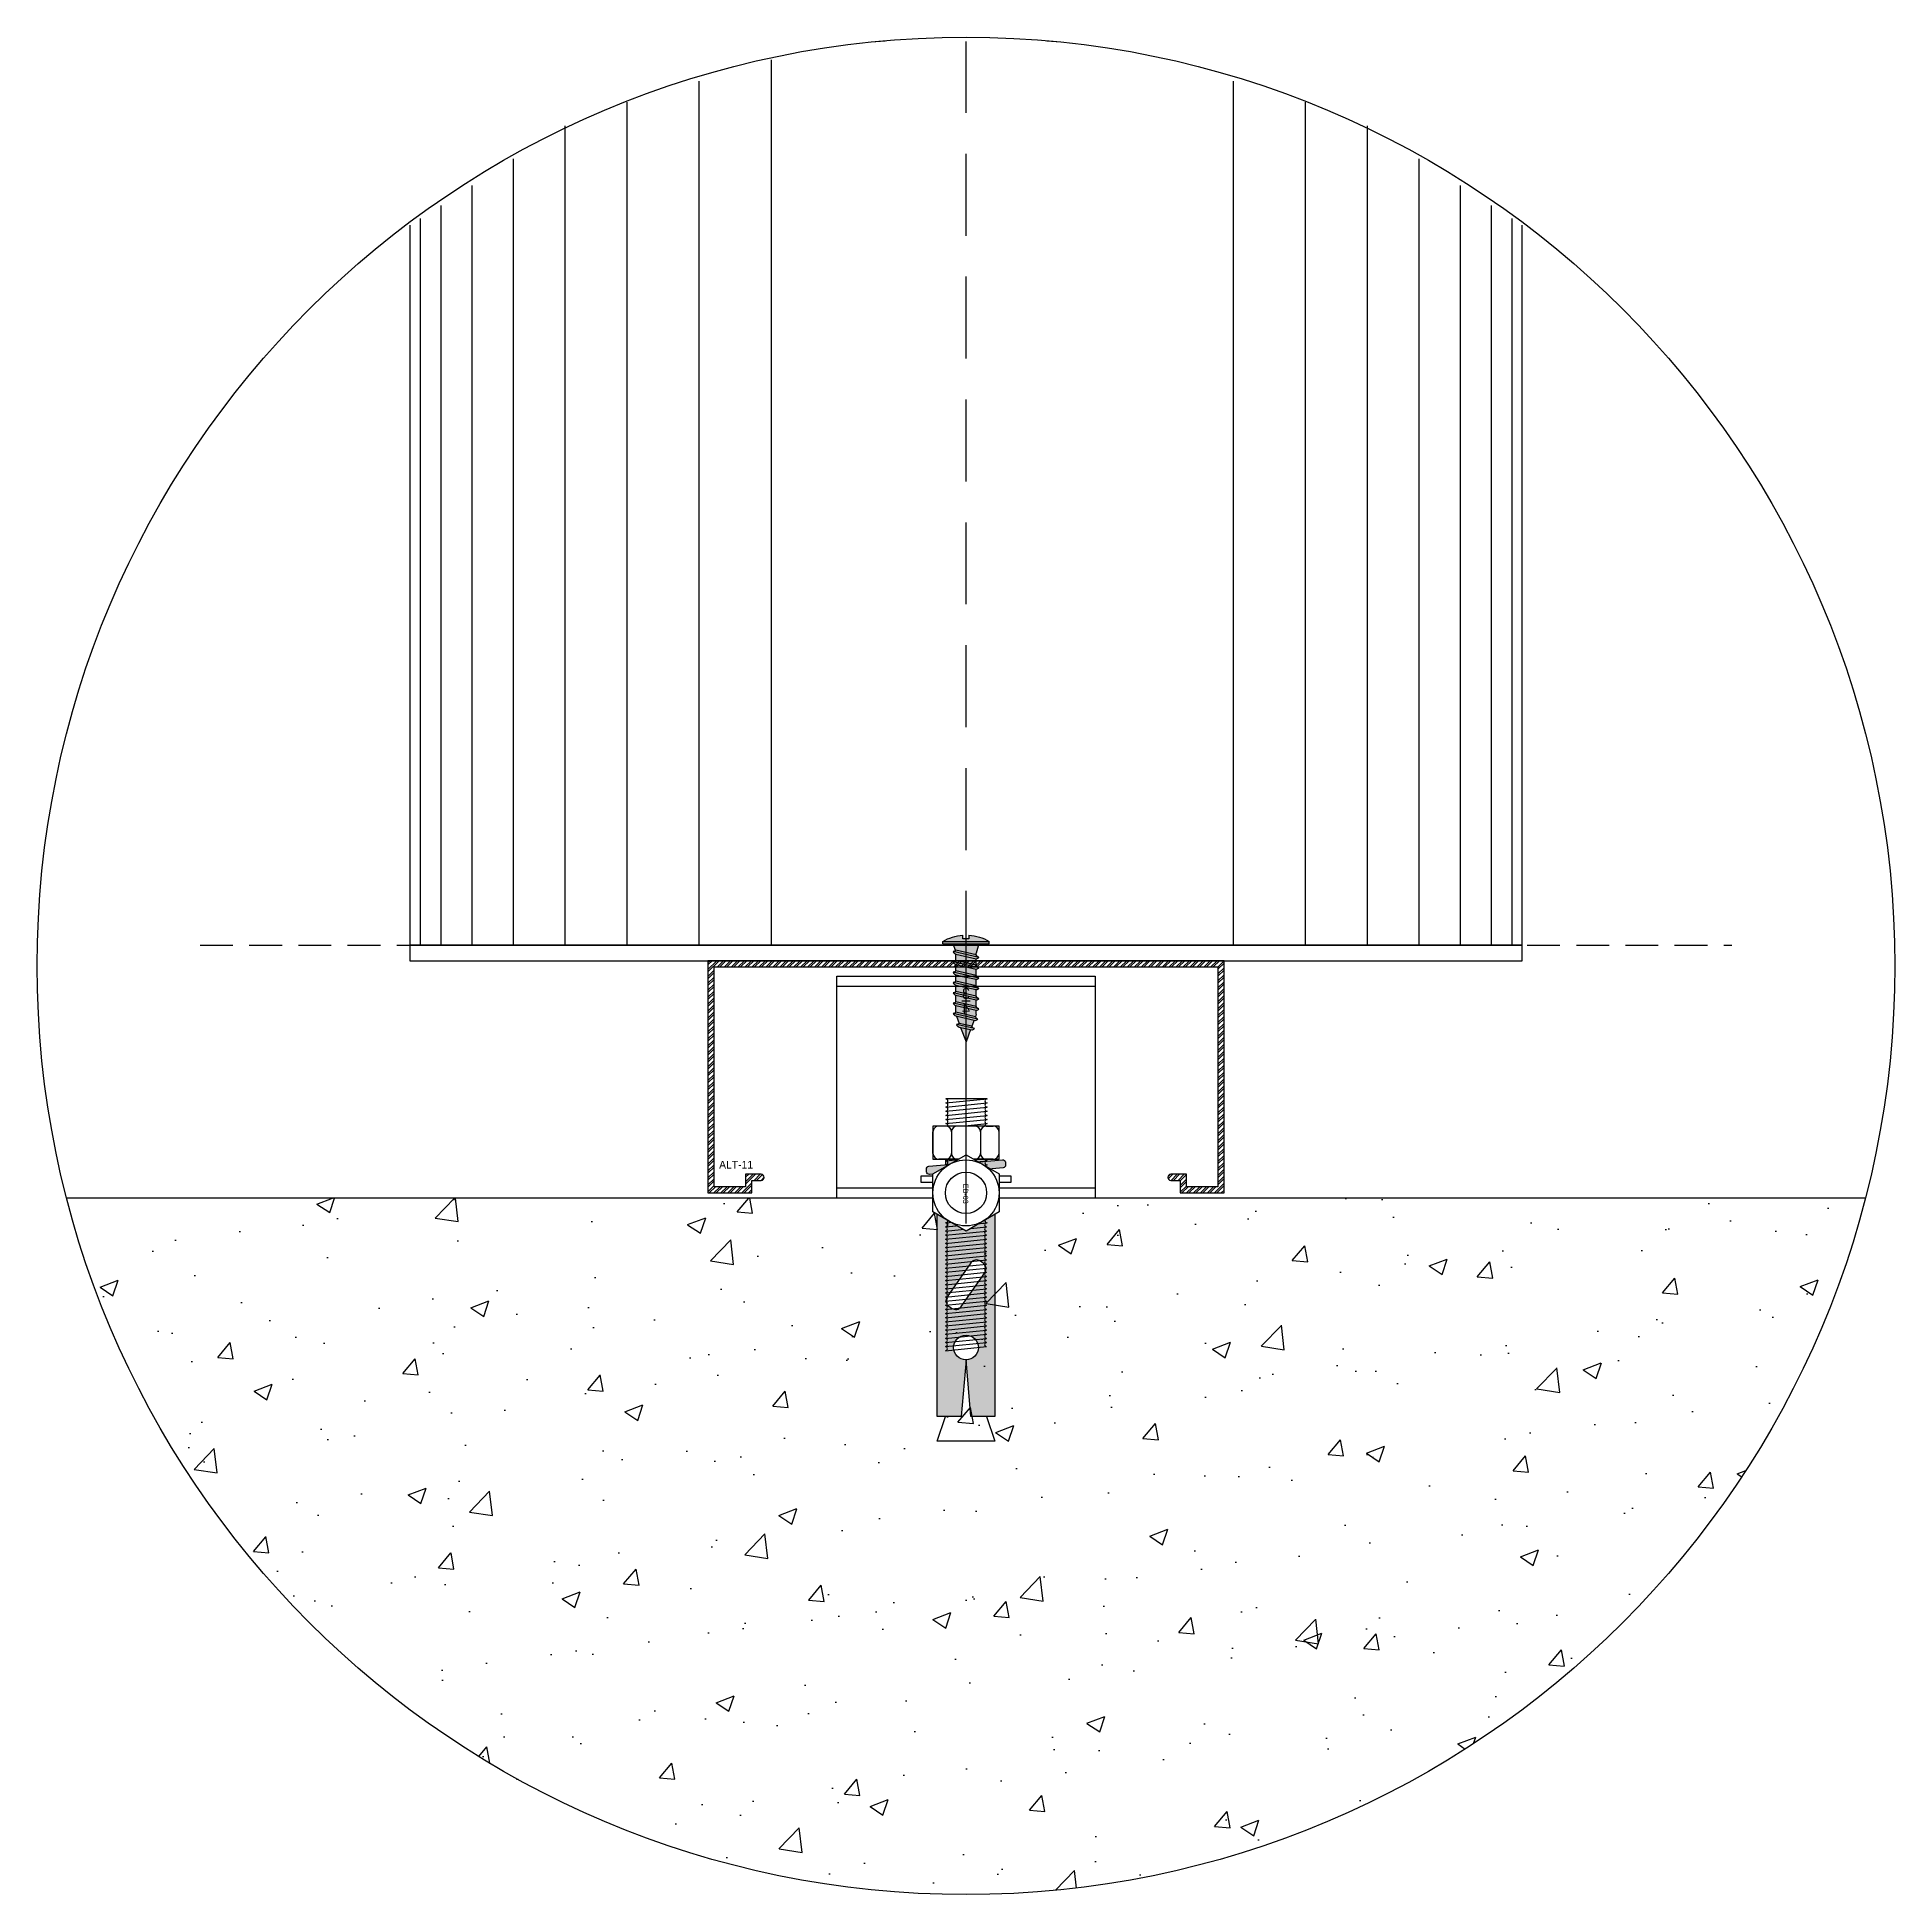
# Model space of a CAD drawing. Header units: millimetres. Extents: x -244126 to 368105, y -173968 to 259060.
# Drawn here: x 39644.5 to 40004.5, y 46427.9 to 46787.9 of the extents above; entities that cross this region are included whole.
import ezdxf
from ezdxf.xclip import XClip

# ---------------------------------------------------------------- set-up
doc = ezdxf.new("R2010")
doc.units = ezdxf.units.MM
doc.header["$MEASUREMENT"] = 0
doc.header["$XCLIPFRAME"] = 0
doc.linetypes.add('HIDDEN', pattern=[9.525, 6.35, -3.175])
for name, color, linetype in [('000 - H A T C H', 8, 'Continuous'), ('000 - H I D D E N', 7, 'Continuous'), ('000 - L I N E 0.1', 1, 'Continuous'), ('000 - SYMBOL CON', 1, 'Continuous'), ('000 - WIPEOUT', 250, 'Continuous'), ('001 - ASCESSORIES', 1, 'Continuous'), ('A03_SUN LOUVER', 7, 'Continuous'), ('A04_TUBE SERIES', 7, 'Continuous')]:
    doc.layers.add(name, color=color, linetype=linetype)
doc.styles.add('Cetury Gothic', font='GOTHIC.TTF')

# ---------------------------------------------------------------- blocks, each defined once
blk = doc.blocks.new('000 - ASSCESSORIES_FAMELINE_AL.EXTR._U-PROFILE_45x100x45mm._ALT-11_CUT_VIEW')
at = {"layer": '000 - H A T C H'}
h = blk.add_hatch(dxfattribs=at)
h.set_pattern_fill('ANSI32', color=256, scale=0.1)
h.set_pattern_definition([(45, (-50776.1304, -10058.6619), (-0.673519209, 0.673519209), []), (45, (-50775.6814, -10058.6619), (-0.673519209, 0.673519209), [])])
edge = h.paths.add_edge_path()
edge.add_line((50, 22.5), (-50, 22.5))
edge.add_line((-50, 22.5), (-50, -22.5))
edge.add_line((-50, -22.5), (-41.5, -22.5))
edge.add_line((-41.5, -22.5), (-41.5, -20.1))
edge.add_line((-41.5, -20.1), (-39.7, -20.1))
edge.add_arc((-39.7, -19.5), 0.6, 270, 450)
edge.add_line((-39.7, -18.9), (-42.7, -18.9))
edge.add_line((-42.7, -18.9), (-42.7, -19.5))
edge.add_line((-42.7, -19.5), (-42.7, -21.3))
edge.add_line((-42.7, -21.3), (-48.8, -21.3))
edge.add_line((-48.8, -21.3), (-48.8, 21.3))
edge.add_line((-48.8, 21.3), (48.8, 21.3))
edge.add_line((48.8, 21.3), (48.8, -21.3))
edge.add_line((48.8, -21.3), (42.7, -21.3))
edge.add_line((42.7, -21.3), (42.7, -18.9))
edge.add_line((42.7, -18.9), (39.7, -18.9))
edge.add_arc((39.7, -19.5), 0.6, 90, 270)
edge.add_line((39.7, -20.1), (41.5, -20.1))
edge.add_line((41.5, -20.1), (41.5, -22.5))
edge.add_line((41.5, -22.5), (42.7, -22.5))
edge.add_line((42.7, -22.5), (50, -22.5))
edge.add_line((50, -22.5), (50, 22.5))
at = {"layer": 'A04_TUBE SERIES', "color": 0}
blk.add_lwpolyline([(50, 22.5), (-50, 22.5), (-50, -22.5), (-41.5, -22.5), (-41.5, -20.1), (-39.7, -20.1, 1), (-39.7, -18.9), (-42.7, -18.9), (-42.7, -19.5), (-42.7, -21.3), (-48.8, -21.3), (-48.8, 21.3), (48.8, 21.3), (48.8, -21.3), (42.7, -21.3), (42.7, -18.9), (39.7, -18.9, 1), (39.7, -20.1), (41.5, -20.1), (41.5, -22.5), (42.7, -22.5), (50, -22.5)], format="xyb", close=True, dxfattribs=at)
at = {"layer": 'Defpoints', "color": 250}
blk.add_lwpolyline([(41.5, -22.5), (50, -22.5), (50, 22.5), (-50, 22.5), (-50, -22.5), (-41.5, -22.5)], dxfattribs=at)
at = {"layer": 'Defpoints', "color": 18, "true_color": 0x000000, "style": 'Cetury Gothic'}
blk.add_text('ALT-11', height=1.5, dxfattribs=at).set_placement((-47.84, -17.79))
blk = doc.blocks.new('*U1789')
at = {"layer": '001 - ASCESSORIES', "color": 0}
blk.add_blockref('000 - ASSCESSORIES_FAMELINE_AL.EXTR._U-PROFILE_45x100x45mm._ALT-11_CUT_VIEW', (0, 0), dxfattribs=at)
blk = doc.blocks.new('*U1646')
at = {"color": 0}
blk.add_wipeout([(-107.75, 0), (107.75, 0), (107.75, 2754), (-107.75, 2754)], dxfattribs=at).dxf.layer = '000 - WIPEOUT'
at = {"layer": '000 - H I D D E N', "linetype": 'HIDDEN', "ltscale": 2.5}
blk.add_line((0, -29.17), (0, 2783.17), dxfattribs=at)
at = {"layer": '001 - ASCESSORIES', "color": 0}
for points in [[(-107.75, 2757), (107.75, 2757), (107.75, 2754), (-107.75, 2754)], [(-107.75, -3), (107.75, -3), (107.75, 0), (-107.75, 0)]]:
    blk.add_lwpolyline(points, close=True, dxfattribs=at)
at = {"layer": 'A03_SUN LOUVER', "color": 8}
for p, q in [((-105.75, 2754), (-105.75, 0)), ((-101.75, 2754), (-101.75, 0)), ((-95.75, 2754), (-95.75, 0)), ((-87.75, 2754), (-87.75, 0)), ((-77.75, 2754), (-77.75, 0)), ((-65.75, 2754), (-65.75, 0)), ((-51.75, 2754), (-51.75, 0)), ((-37.75, 2754), (-37.75, 0)), ((51.75, 2754), (51.75, 0)), ((65.75, 2754), (65.75, 0)), ((77.75, 2754), (77.75, 0)), ((87.75, 2754), (87.75, 0)), ((95.75, 2754), (95.75, 0)), ((101.75, 2754), (101.75, 0)), ((105.75, 2754), (105.75, 0))]:
    blk.add_line(p, q, dxfattribs=at)
at = {"layer": 'A03_SUN LOUVER', "color": 0}
blk.add_lwpolyline([(-107.75, 0), (107.75, 0), (107.75, 2754), (-107.75, 2754)], close=True, dxfattribs=at)
at = {"layer": 'Defpoints', "color": 250, "linetype": 'HIDDEN'}
for p, q in [((-148.42, 2754), (148.42, 2754)), ((-148.42, 0), (148.42, 0))]:
    blk.add_line(p, q, dxfattribs=at)
blk = doc.blocks.new('000 - ASSCESSORIES_FAMELINE_GALV._HAT-PROFILE_197x43mm._SIDE_VIEW')
at = {"color": 2}
blk.add_wipeout([(25, 0), (-25, 0), (-25, 43), (25, 43)], dxfattribs=at).dxf.layer = '000 - WIPEOUT'
at = {"color": 1}
blk.add_line((25, 41), (-25, 41), dxfattribs=at)
at = {"color": 2}
blk.add_lwpolyline([(25, 0), (-25, 0), (-25, 43), (25, 43)], close=True, dxfattribs=at)
at = {"color": 3}
blk.add_lwpolyline([(-25, 2), (25, 2), (25, 0), (-25, 0)], close=True, dxfattribs=at)
blk = doc.blocks.new('A$Cb3cae7b0')
at = {"layer": '000 - H A T C H'}
h = blk.add_hatch(color=250, dxfattribs=at)
h.dxf.hatch_style = 1
h.paths.add_polyline_path([(-0.00416, 0.004), (-0.00454, 0.004), (-0.00454, 0.00393), (-0.00454, 0.00169), (-0.00454, -0.004), (-0.00346, -0.004)])
at = {"color": 250}
blk.add_wipeout([(-0.00133, 0.00867), (0, 0.00867), (0, -0.00867), (-0.00133, -0.00867)], dxfattribs=at).dxf.layer = '000 - WIPEOUT'
at = {"layer": '000 - H A T C H'}
h = blk.add_hatch(color=250, dxfattribs=at)
h.dxf.hatch_style = 1
h.paths.add_polyline_path([(-0.00283, 0.00719, 0.414214), (-0.00341, 0.00767), (-0.00394, 0.00763, 0.414214), (-0.00442, 0.00705), (-0.00318, -0.00719, 0.414214), (-0.0026, -0.00767), (-0.00207, -0.00763, 0.414214), (-0.00158, -0.00705)])
h = blk.add_hatch(color=250, dxfattribs=at)
h.dxf.hatch_style = 1
h.paths.add_polyline_path([(-0.00133, 0.004), (-0.00255, 0.004), (-0.00185, -0.004), (-0.00133, -0.004)])
at = {"layer": '001 - ASCESSORIES', "color": 0}
for p, q in [((-0.00255, 0.004), (-0.00133, 0.004)), ((-0.00185, -0.004), (-0.00133, -0.004))]:
    blk.add_line(p, q, dxfattribs=at)
blk.add_lwpolyline([(-0.00133, 0.00867), (0, 0.00867), (0, -0.00867), (-0.00133, -0.00867)], close=True, dxfattribs=at)
blk.add_wipeout([(-0.01094, -0.0064), (-0.00454, -0.0064), (-0.00454, 0.0064), (-0.01094, 0.0064)]).dxf.layer = '000 - WIPEOUT'
for p, q in [((-0.01094, 0.00393), (-0.01094, 0.00528)), ((-0.01094, 0.00393), (-0.01094, 0.00169)), ((-0.00566, 0.0064), (-0.00982, 0.0064)), ((-0.00454, 0.00528), (-0.00454, -0.00528)), ((-0.00454, 0.00393), (-0.00454, 0.00528)), ((-0.00454, 0.004), (-0.00416, 0.004)), ((-0.00454, 0.00393), (-0.00454, 0.00169)), ((-0.01094, 0.00169), (-0.01094, -0.00169)), ((-0.00982, 0.00281), (-0.00566, 0.00281)), ((-0.00454, 0.00169), (-0.00454, -0.00169)), ((-0.01094, -0.00169), (-0.01094, -0.00393)), ((-0.00982, -0.00281), (-0.00566, -0.00281)), ((-0.00454, -0.00169), (-0.00454, -0.00393)), ((-0.01094, -0.00393), (-0.01094, -0.00528)), ((-0.00566, -0.0064), (-0.00982, -0.0064)), ((-0.00454, -0.00393), (-0.00454, -0.00528)), ((-0.00454, -0.004), (-0.00346, -0.004))]:
    blk.add_line(p, q, dxfattribs=at)
blk.add_lwpolyline([(-0.00394, 0.00763), (-0.00341, 0.00767, -0.414214), (-0.00283, 0.00719), (-0.00158, -0.00705, -0.414214), (-0.00207, -0.00763), (-0.0026, -0.00767, -0.414214), (-0.00318, -0.00719), (-0.00442, 0.00705, -0.414214)], format="xyb", close=True, dxfattribs=at)
for centre, start, end in [((-0.00982, 0.00528), 90, 180), ((-0.00982, 0.00393), 180, 270), ((-0.00566, 0.00528), 0, 90), ((-0.00566, 0.00393), 270, 0), ((-0.00982, 0.00169), 90, 180), ((-0.00566, 0.00169), 360, 90), ((-0.00982, -0.00169), 180, 270), ((-0.00982, -0.00393), 90, 180), ((-0.00566, -0.00169), 270, 0), ((-0.00566, -0.00393), 360, 90), ((-0.00982, -0.00528), 180, 270), ((-0.00566, -0.00528), 270, 360)]:
    blk.add_arc(centre, 0.00112, start, end, dxfattribs=at)
at = {"layer": 'Defpoints', "color": 250}
blk.add_lwpolyline([(-0.01094, -0.0064), (-0.00454, -0.0064), (-0.00454, 0.0064), (-0.01094, 0.0064)], close=True, dxfattribs=at)
blk = doc.blocks.new('AASSAW')
at = {"layer": '001 - ASCESSORIES', "color": 8}
for p, q in [((0.0006, -0.003), (0, 0.003)), ((0, 0.003), (0, -0.003)), ((0.0012, -0.003), (0.0006, 0.003)), ((0.0018, -0.003), (0.0012, 0.003)), ((0.0024, -0.003), (0.0018, 0.003)), ((0.003, -0.003), (0.0024, 0.003)), ((0.0036, -0.003), (0.003, 0.003)), ((0.0042, -0.003), (0.0036, 0.003)), ((0.0048, -0.003), (0.0042, 0.003)), ((0.0054, -0.003), (0.0048, 0.003)), ((0.006, -0.003), (0.0054, 0.003)), ((0.0066, -0.003), (0.006, 0.003)), ((0.0072, -0.003), (0.0066, 0.003)), ((0.0078, -0.003), (0.0072, 0.003)), ((0.0084, -0.003), (0.0078, 0.003)), ((0.009, -0.003), (0.0084, 0.003)), ((0.0096, -0.003), (0.009, 0.003)), ((0.0102, -0.003), (0.0096, 0.003)), ((0.0108, -0.003), (0.0102, 0.003)), ((0.0114, -0.003), (0.0108, 0.003)), ((0.012, -0.003), (0.0114, 0.003)), ((0.0126, -0.003), (0.012, 0.003)), ((0.0132, -0.003), (0.0126, 0.003)), ((0.0138, -0.003), (0.0132, 0.003)), ((0.0144, -0.003), (0.0138, 0.003)), ((0.015, -0.003), (0.0144, 0.003)), ((0.0156, -0.003), (0.015, 0.003)), ((0.0162, -0.003), (0.0156, 0.003)), ((0.0168, -0.003), (0.0162, 0.003)), ((0.0174, -0.003), (0.0168, 0.003)), ((0.018, -0.003), (0.0174, 0.003)), ((0.0186, -0.003), (0.018, 0.003)), ((0.01861, -0.00306), (0.01801, 0.00294)), ((0.01921, -0.00306), (0.01861, 0.00294)), ((0.01981, -0.00306), (0.01921, 0.00294)), ((0.02041, -0.00306), (0.01981, 0.00294)), ((0.02101, -0.00306), (0.02041, 0.00294)), ((0.02161, -0.00306), (0.02101, 0.00294)), ((0.02221, -0.00306), (0.02161, 0.00294)), ((0.02281, -0.00306), (0.02221, 0.00294)), ((0.02341, -0.00306), (0.02281, 0.00294)), ((0.02401, -0.00306), (0.02341, 0.00294)), ((0.02461, -0.00306), (0.02401, 0.00294)), ((0.02521, -0.00306), (0.02461, 0.00294)), ((0.02581, -0.00306), (0.02521, 0.00294)), ((0.02641, -0.00306), (0.02581, 0.00294)), ((0.02701, -0.00306), (0.02641, 0.00294)), ((0.02761, -0.00306), (0.02701, 0.00294)), ((0.02821, -0.00306), (0.02761, 0.00294)), ((0.02881, -0.00306), (0.02821, 0.00294)), ((0.02941, -0.00306), (0.02881, 0.00294)), ((0.03001, -0.00306), (0.02941, 0.00294)), ((0.03061, -0.00306), (0.03001, 0.00294)), ((0.03121, -0.00306), (0.03061, 0.00294)), ((0.03181, -0.00306), (0.03121, 0.00294)), ((0.03241, -0.00306), (0.03181, 0.00294)), ((0.03301, -0.00306), (0.03241, 0.00294)), ((0.03361, -0.00306), (0.03301, 0.00294)), ((0.03421, -0.00306), (0.03361, 0.00294)), ((0.03481, -0.00306), (0.03421, 0.00294)), ((0.03541, -0.00306), (0.03481, 0.00294)), ((0.03601, -0.00306), (0.03541, 0.00294)), ((0.03661, -0.00306), (0.03601, 0.00294))]:
    blk.add_line(p, q, dxfattribs=at)
for centre, start, end in [((0.0003, 0.003), 180, 0), ((0.0009, 0.003), 180, 0), ((0.0015, 0.003), 180, 0), ((0.0021, 0.003), 180, 0), ((0.0027, 0.003), 180, 0), ((0.0033, 0.003), 180, 0), ((0.0039, 0.003), 180, 0), ((0.0045, 0.003), 180, 0), ((0.0051, 0.003), 180, 0), ((0.0057, 0.003), 180, 0), ((0.0063, 0.003), 180, 0), ((0.0069, 0.003), 180, 0), ((0.0075, 0.003), 180, 0), ((0.0081, 0.003), 180, 0), ((0.0087, 0.003), 180, 0), ((0.0093, 0.003), 180, 0), ((0.0099, 0.003), 180, 0), ((0.0105, 0.003), 180, 0), ((0.0111, 0.003), 180, 0), ((0.0117, 0.003), 180, 0), ((0.0123, 0.003), 180, 0), ((0.0129, 0.003), 180, 0), ((0.0135, 0.003), 180, 0), ((0.0141, 0.003), 180, 0), ((0.0147, 0.003), 180, 0), ((0.0153, 0.003), 180, 0), ((0.0159, 0.003), 180, 0), ((0.0165, 0.003), 180, 0), ((0.0171, 0.003), 180, 0), ((0.0177, 0.003), 180, 0), ((0.01831, 0.00294), 180, 0), ((0.01891, 0.00294), 180, 0), ((0.01951, 0.00294), 180, 0), ((0.02011, 0.00294), 180, 0), ((0.02071, 0.00294), 180, 0), ((0.02131, 0.00294), 180, 0), ((0.02191, 0.00294), 180, 0), ((0.02251, 0.00294), 180, 0), ((0.02311, 0.00294), 180, 0), ((0.02371, 0.00294), 180, 0), ((0.02431, 0.00294), 180, 0), ((0.02491, 0.00294), 180, 0), ((0.02551, 0.00294), 180, 0), ((0.02611, 0.00294), 180, 0), ((0.02671, 0.00294), 180, 0), ((0.02731, 0.00294), 180, 0), ((0.02791, 0.00294), 180, 0), ((0.02851, 0.00294), 180, 0), ((0.02911, 0.00294), 180, 0), ((0.02971, 0.00294), 180, 0), ((0.03031, 0.00294), 180, 0), ((0.03091, 0.00294), 180, 0), ((0.03151, 0.00294), 180, 0), ((0.03211, 0.00294), 180, 0), ((0.03271, 0.00294), 180, 0), ((0.03331, 0.00294), 180, 0), ((0.03391, 0.00294), 180, 0), ((0.03451, 0.00294), 180, 0), ((0.03511, 0.00294), 180, 0), ((0.03571, 0.00294), 180, 0), ((0.0003, -0.003), 0, 180), ((0.0009, -0.003), 0, 180), ((0.0015, -0.003), 0, 180), ((0.0021, -0.003), 0, 180), ((0.0027, -0.003), 0, 180), ((0.0033, -0.003), 0, 180), ((0.0039, -0.003), 0, 180), ((0.0045, -0.003), 0, 180), ((0.0051, -0.003), 0, 180), ((0.0057, -0.003), 0, 180), ((0.0063, -0.003), 0, 180), ((0.0069, -0.003), 0, 180), ((0.0075, -0.003), 0, 180), ((0.0081, -0.003), 0, 180), ((0.0087, -0.003), 0, 180), ((0.0093, -0.003), 0, 180), ((0.0099, -0.003), 0, 180), ((0.0105, -0.003), 0, 180), ((0.0111, -0.003), 0, 180), ((0.0117, -0.003), 0, 180), ((0.0123, -0.003), 0, 180), ((0.0129, -0.003), 0, 180), ((0.0135, -0.003), 0, 180), ((0.0141, -0.003), 0, 180), ((0.0147, -0.003), 0, 180), ((0.0153, -0.003), 0, 180), ((0.0159, -0.003), 0, 180), ((0.0165, -0.003), 0, 180), ((0.0171, -0.003), 0, 180), ((0.0177, -0.003), 0, 180), ((0.0183, -0.003), 0, 180), ((0.01831, -0.00306), 0, 180), ((0.01891, -0.00306), 0, 180), ((0.01951, -0.00306), 0, 180), ((0.02011, -0.00306), 0, 180), ((0.02071, -0.00306), 0, 180), ((0.02131, -0.00306), 0, 180), ((0.02191, -0.00306), 0, 180), ((0.02251, -0.00306), 0, 180), ((0.02311, -0.00306), 0, 180), ((0.02371, -0.00306), 0, 180), ((0.02431, -0.00306), 0, 180), ((0.02491, -0.00306), 0, 180), ((0.02551, -0.00306), 0, 180), ((0.02611, -0.00306), 0, 180), ((0.02671, -0.00306), 0, 180), ((0.02731, -0.00306), 0, 180), ((0.02791, -0.00306), 0, 180), ((0.02851, -0.00306), 0, 180), ((0.02911, -0.00306), 0, 180), ((0.02971, -0.00306), 0, 180), ((0.03031, -0.00306), 0, 180), ((0.03091, -0.00306), 0, 180), ((0.03151, -0.00306), 0, 180), ((0.03211, -0.00306), 0, 180), ((0.03271, -0.00306), 0, 180), ((0.03331, -0.00306), 0, 180), ((0.03391, -0.00306), 0, 180), ((0.03451, -0.00306), 0, 180), ((0.03511, -0.00306), 0, 180), ((0.03571, -0.00306), 0, 180), ((0.03631, -0.00306), 0, 180)]:
    blk.add_arc(centre, 0.0003, start, end, dxfattribs=at)
blk = doc.blocks.new('A$C3e261610')
at = {"layer": '001 - ASCESSORIES'}
h = blk.add_hatch(color=0, dxfattribs=at)
h.dxf.hatch_style = 1
h.paths.add_polyline_path([(0.04334, 0.0056), (0, 0.0056), (0, -0.0056), (0.04334, -0.0056), (0.04334, -0.00092), (0.03237, 0, -1), (0.02757, 0, -1), (0.03237, 0), (0.04334, 0.00092)])
h.paths.add_polyline_path([(0.02203, -0.00093, -0.414214), (0.02236, -0.00279), (0.02198, -0.00333, -0.414214), (0.02012, -0.00366), (0.01356, 0.00093, -0.414214), (0.01324, 0.00279), (0.01362, 0.00333, -0.414214), (0.01548, 0.00366)], flags=16)
at = {"layer": '000 - L I N E 0.1', "color": 0}
blk.add_lwpolyline([(0.04334, -0.00092), (0.04334, -0.0056), (0, -0.0056), (0, 0.0056), (0.04334, 0.0056), (0.04334, 0.00092), (0.03237, 0)], close=True, dxfattribs=at)
blk.add_lwpolyline([(0.02203, -0.00093), (0.01548, 0.00366, 0.414214), (0.01362, 0.00333), (0.01324, 0.00279, 0.414214), (0.01356, 0.00093), (0.02012, -0.00366, 0.414214), (0.02198, -0.00333), (0.02236, -0.00279, 0.414214)], format="xyb", close=True, dxfattribs=at)
blk.add_lwpolyline([(0.04334, 0.004), (0.04814, 0.0056), (0.04814, -0.0056), (0.04334, -0.004)], dxfattribs=at)
blk.add_circle((0.02997, 0), 0.0024, dxfattribs=at)
at = {"layer": '001 - ASCESSORIES', "color": 0, "xscale": 1.333330000035251, "yscale": 1.333330000035251, "zscale": 1.333330000035251}
blk.add_blockref('AASSAW', (-0.01822, 0.00008), dxfattribs=at)
blk = doc.blocks.new('000 - DYNAMIC_VIEW_ASSCESSORIES_EXPANSION_BOLT_5-16_(EB-03)_TOP_VIEW')
at = {"color": 250}
blk.add_wipeout([(-3.7, 6.4), (3.7, 6.4), (7.39, 0), (3.7, -6.4), (-3.7, -6.4), (-7.39, 0)], dxfattribs=at).dxf.layer = '000 - WIPEOUT'
at = {"layer": '000 - L I N E 0.1', "color": 9}
blk.add_lwpolyline([(-3.7, 6.4), (3.7, 6.4), (7.39, 0), (3.7, -6.4), (-3.7, -6.4), (-7.39, 0)], close=True, dxfattribs=at)
for radius in [6.4, 4]:
    blk.add_circle((0, 0), radius, dxfattribs=at)
at = {"layer": '000 - H I D D E N', "color": 2, "insert": (0.17, 0.42), "char_height": 1, "width": 59.6844, "attachment_point": 2, "style": 'Cetury Gothic'}
blk.add_mtext('{\\C150;EB-03}', dxfattribs=at)
blk = doc.blocks.new('*U3193')
at = {"color": 0, "xscale": 1000, "yscale": 1000, "zscale": 1000}
blk.add_blockref('A$C3e261610', (0, 0), dxfattribs=at)
at = {"layer": '001 - ASCESSORIES', "color": 0, "xscale": 1000, "yscale": 1000, "zscale": 1000}
blk.add_blockref('A$Cb3cae7b0', (-2, 0), dxfattribs=at)
blk.add_blockref('000 - DYNAMIC_VIEW_ASSCESSORIES_EXPANSION_BOLT_5-16_(EB-03)_TOP_VIEW', (0, 0))
blk = doc.blocks.new('000 - DYNAMIC_VIEW_ASSCESSORIES_PHILLIPS_HEAD_SELF_DRILLING_SCREW_No.8x19mm._SIDE_VIEW')
at = {"layer": '000 - H A T C H'}
h = blk.add_hatch(color=250, dxfattribs=at)
h.dxf.hatch_style = 1
edge = h.paths.add_edge_path()
edge.add_line((7.24, 2), (5.96, 2))
edge.add_arc((5, 1.57), 1.05, 384.1341, 422.4587)
edge.add_arc((4.83, 2.51), 0.657, 308.6596, 358.8819, ccw=False)
edge.add_line((5.24, 2), (3.96, 2))
edge.add_arc((3, 1.57), 1.05, 384.1341, 422.4587)
edge.add_arc((2.83, 2.51), 0.657, 308.6596, 358.8819, ccw=False)
edge.add_line((3.24, 2), (1.96, 2))
edge.add_arc((1, 1.57), 1.05, 384.1341, 422.4587)
edge.add_arc((0.83, 2.51), 0.657, 315.6091, 358.8819, ccw=False)
edge.add_line((1.3, 2.05), (0, 2.5))
edge.add_line((0, 2.5), (0, 4.5))
edge.add_line((0, 4.5), (-0.5, 4.5))
edge.add_arc((7.34, 0), 9.04, 150.1372, 176.0119)
edge.add_line((-1.68, 0.63), (-0.99, 0.63))
edge.add_line((-0.99, 0.63), (-0.99, -0.56))
edge.add_line((-0.99, -0.56), (-1.68, -0.56))
edge.add_arc((7.34, 0), 9.04, 183.5796, 209.8628)
edge.add_line((-0.5, -4.5), (0, -4.5))
edge.add_line((0, -4.5), (0, -2.5))
edge.add_line((0, -2.5), (1.8, -2))
edge.add_line((1.8, -2), (2.14, -2))
edge.add_arc((1.72, -2.87), 0.966, 382.4776, 424.1153, ccw=False)
edge.add_arc((2.02, -1.9), 0.847, 314.556, 352.9855)
edge.add_line((2.86, -2), (4.14, -2))
edge.add_arc((3.72, -2.87), 0.966, 382.4776, 424.1153, ccw=False)
edge.add_arc((4.02, -1.9), 0.847, 314.556, 352.9855)
edge.add_line((4.86, -2), (6.14, -2))
edge.add_arc((5.72, -2.87), 0.966, 382.4776, 424.1153, ccw=False)
edge.add_arc((6.02, -1.9), 0.847, 314.556, 352.9855)
edge.add_line((6.86, -2), (8.14, -2))
edge.add_arc((7.72, -2.87), 0.966, 382.4776, 424.1153, ccw=False)
edge.add_arc((8.02, -1.9), 0.847, 314.556, 352.9855)
edge.add_line((8.86, -2), (10.14, -2))
edge.add_arc((9.72, -2.87), 0.966, 382.4776, 424.1153, ccw=False)
edge.add_arc((10.02, -1.9), 0.847, 314.556, 352.9855)
edge.add_line((10.86, -2), (12.14, -2))
edge.add_arc((11.72, -2.87), 0.966, 382.4776, 424.1153, ccw=False)
edge.add_arc((12.02, -1.9), 0.847, 314.556, 352.9855)
edge.add_line((12.86, -2), (13.63, -2))
edge.add_line((13.63, -2), (14.1, -1.82))
edge.add_arc((13.68, -2.69), 0.966, 382.4776, 424.1153, ccw=False)
edge.add_arc((13.98, -1.72), 0.847, 314.556, 352.9855)
edge.add_line((14.82, -1.82), (14.76, -1.58))
edge.add_line((14.76, -1.58), (15.95, -1.14))
edge.add_arc((15.53, -2.01), 0.966, 382.4776, 424.1153, ccw=False)
edge.add_arc((15.82, -1.03), 0.847, 314.556, 352.9855)
edge.add_line((16.66, -1.14), (16.61, -0.89))
edge.add_line((16.61, -0.89), (19, 0))
edge.add_line((19, 0), (16.17, 1.05))
edge.add_line((16.17, 1.05), (16.11, 1.34))
edge.add_arc((15.15, 0.92), 1.05, 384.1341, 422.4587)
edge.add_arc((14.98, 1.86), 0.657, 308.6596, 358.8819, ccw=False)
edge.add_line((15.39, 1.34), (13.99, 1.87))
edge.add_line((13.99, 1.87), (13.96, 2))
edge.add_arc((13, 1.57), 1.05, 384.1341, 422.4587)
edge.add_arc((12.83, 2.51), 0.657, 308.6596, 358.8819, ccw=False)
edge.add_line((13.24, 2), (11.96, 2))
edge.add_arc((11, 1.57), 1.05, 384.1341, 422.4587)
edge.add_arc((10.83, 2.51), 0.657, 308.6596, 358.8819, ccw=False)
edge.add_line((11.24, 2), (9.96, 2))
edge.add_arc((9, 1.57), 1.05, 384.1341, 422.4587)
edge.add_arc((8.83, 2.51), 0.657, 308.6596, 358.8819, ccw=False)
edge.add_line((9.24, 2), (7.96, 2))
edge.add_arc((7, 1.57), 1.05, 384.1341, 422.4587)
edge.add_arc((6.83, 2.51), 0.657, 308.6596, 358.8819, ccw=False)
at = {"layer": '001 - ASCESSORIES', "color": 0, "linetype": 'ByBlock'}
for p, q in [((0, 4.5), (-0.5, 4.5)), ((-0.5, 4.5), (-0.5, -4.5)), ((0, 4.5), (0, -4.5)), ((-0.99, 0.63), (-1.68, 0.63)), ((-0.99, -0.56), (-0.99, 0.63)), ((1.3, 2.05), (0, 2.5)), ((2.61, -2.5), (1.49, 2.5)), ((3.24, 2), (1.96, 2)), ((4.61, -2.5), (3.49, 2.5)), ((5.24, 2), (3.96, 2)), ((6.61, -2.5), (5.49, 2.5)), ((7.24, 2), (5.96, 2)), ((8.61, -2.5), (7.49, 2.5)), ((9.24, 2), (7.96, 2)), ((10.61, -2.5), (9.49, 2.5)), ((11.24, 2), (9.96, 2)), ((12.61, -2.5), (11.49, 2.5)), ((13.24, 2), (11.96, 2)), ((14.57, -2.32), (13.49, 2.5)), ((13.99, 1.87), (15.39, 1.34)), ((16.42, -1.64), (15.64, 1.84)), ((16.17, 1.05), (19, 0)), ((-1.68, -0.56), (-0.99, -0.56)), ((0, 0), (-0.5, 0)), ((0, -2.5), (1.8, -2)), ((2.14, -2), (1.8, -2)), ((4.14, -2), (2.86, -2)), ((6.14, -2), (4.86, -2)), ((8.14, -2), (6.86, -2)), ((10.14, -2), (8.86, -2)), ((12.14, -2), (10.86, -2)), ((13.63, -2), (12.86, -2)), ((13.63, -2), (14.1, -1.82)), ((14.76, -1.58), (15.95, -1.14)), ((16.61, -0.89), (19, 0)), ((0, -4.5), (-0.5, -4.5))]:
    blk.add_line(p, q, dxfattribs=at)
for points in [[(2.14, -2), (1.24, 2, 0.222712), (1.49, 2.5, -0.168799), (1.96, 2), (2.86, -2, -0.16927), (2.61, -2.5, 0.183704)], [(4.14, -2), (3.24, 2, 0.222712), (3.49, 2.5, -0.168799), (3.96, 2), (4.86, -2, -0.16927), (4.61, -2.5, 0.183704)], [(6.14, -2), (5.24, 2, 0.222712), (5.49, 2.5, -0.168799), (5.96, 2), (6.86, -2, -0.16927), (6.61, -2.5, 0.183704)], [(8.14, -2), (7.24, 2, 0.222712), (7.49, 2.5, -0.168799), (7.96, 2), (8.86, -2, -0.16927), (8.61, -2.5, 0.183704)], [(10.14, -2), (9.24, 2, 0.222712), (9.49, 2.5, -0.168799), (9.96, 2), (10.86, -2, -0.16927), (10.61, -2.5, 0.183704)], [(12.14, -2), (11.24, 2, 0.222712), (11.49, 2.5, -0.168799), (11.96, 2), (12.86, -2, -0.16927), (12.61, -2.5, 0.183704)], [(14.1, -1.82), (13.24, 2, 0.222712), (13.49, 2.5, -0.168799), (13.96, 2), (14.82, -1.82, -0.16927), (14.57, -2.32, 0.183704)], [(15.95, -1.14), (15.39, 1.34, 0.222712), (15.64, 1.84, -0.168799), (16.11, 1.34), (16.66, -1.14, -0.16927), (16.42, -1.64, 0.183704)]]:
    blk.add_lwpolyline(points, format="xyb", close=True, dxfattribs=at)
for start, end in [(150.1372, 176.0119), (183.5796, 209.8628)]:
    blk.add_arc((7.34, 0), 9.04, start, end, dxfattribs=at)
at = {"layer": 'Defpoints', "color": 250, "linetype": 'ByBlock', "ltscale": 0.001}
blk.add_line((54.18, 0), (-3.77, 0), dxfattribs=at)
at = {"layer": '001 - ASCESSORIES', "color": 0, "insert": (8.55, 0), "char_height": 1, "width": 59.6844, "attachment_point": 2, "rotation": 90, "style": 'Cetury Gothic'}
blk.add_mtext('\\A1;{\\H2.1x;\\C150;\\S3/4;\\H0.47634x; }', dxfattribs=at)
blk = doc.blocks.new('*U4798')
at = {"layer": '001 - ASCESSORIES', "color": 0, "linetype": 'ByBlock'}
blk.add_blockref('000 - DYNAMIC_VIEW_ASSCESSORIES_PHILLIPS_HEAD_SELF_DRILLING_SCREW_No.8x19mm._SIDE_VIEW', (0, 0), dxfattribs=at)

msp = doc.modelspace()

# ---------------------------------------------------------------- hatches: boundary and pattern name
at = {"layer": '000 - H A T C H'}
h = msp.add_hatch(dxfattribs=at)
h.set_pattern_fill('AR-CONC', color=8, scale=5)
h.set_pattern_definition([(50, (51428.562, 9426.507), (35.86301, -3.137607), [3.75, -41.25]), (355, (51428.56, 9426.507), (-6.937567, 37.609607), [3, -33]), (100.45144, (51431.55, 9426.246), (28.925442, 34.472), [3.18701, -35.057106]), (46.1842, (51428.56, 9436.507), (53.362067, -8.275964), [5.625, -61.875]), (96.63564, (51433.01, 9435.817), (46.7331, 48.70593), [4.78052, -52.58569]), (351.18416, (51428.56, 9436.507), (46.7331, 48.70593), [4.5, -49.5]), (21, (51433.562, 9434.007), (29.845353, -20.130945), [3.75, -41.25]), (326, (51433.56, 9434.007), (12.165767, 36.257502), [3, -33]), (71.45144, (51436.05, 9432.33), (42.01112, 16.126558), [3.18701, -35.057106]), (37.5, (51428.562, 9426.507), (0.6079928, 16.6446927), [0, -32.6, 0, -33.5, 0, -33.125]), (7.5, (51428.562, 9426.507), (13.153477, 19.720586), [0, -19.1, 0, -31.85, 0, -12.625]), (327.5, (51417.412, 9426.507), (26.691122, -1.1277436), [0, -12.5, 0, -39, 0, -51.75]), (317.5, (51412.412, 9426.507), (29.159308, 5.005249), [0, -16.25, 0, -25.9, 0, -36.75])])
edge = h.paths.add_edge_path()
edge.add_line((39998.80063, 46562.92351), (39650.23213, 46562.92351))
edge.add_arc((39824.51638, 46607.92351), 180, 194.4775122, 345.5224878)

# ---------------------------------------------------------------- linework, layer by layer
at = {"color": 3}
msp.add_line((39998.80063, 46562.92351), (39650.23213, 46562.92351), dxfattribs=at)

# ---------------------------------------------------------------- block references
at = {"color": 2}
msp.add_blockref('*U1789', (39824.51638, 46586.42351), dxfattribs=at)

# ---------------------------------------------------------------- next in the draw order: block references
at = {"color": 3}
ref = msp.add_blockref('*U1646', (39824.51638, 46611.92351), dxfattribs=at)
XClip(ref).set_block_clipping_path([(-25.6166708892, 175.1678595386), (-74.7747023403, 160.7337591638), (-117.8749321101, 133.0349233838), (-151.4256359096, 94.315347142), (-172.7087352506, 47.7118602314), (-180, -3), (-172.7087352506, -53.7118602315), (-151.4256359096, -100.315347142), (-117.8749321101, -139.0349233838), (-74.7747023403, -166.7337591638), (-25.6166708892, -181.1678595386), (25.6166708892, -181.1678595386), (74.7747023403, -166.7337591638), (117.8749321101, -139.0349233838), (151.4256359096, -100.315347142), (172.7087352506, -53.7118602315), (180, -3), (172.7087352506, 47.7118602314), (151.4256359096, 94.315347142), (117.8749321101, 133.0349233838), (74.7747023403, 160.7337591638), (25.6166708892, 175.1678595386)])

# ---------------------------------------------------------------- next in the draw order: linework, layer by layer
at = {"layer": '000 - SYMBOL CON', "color": 2, "linetype": 'ByBlock'}
msp.add_circle((39824.51638, 46607.92351), 180, dxfattribs=at)

# ---------------------------------------------------------------- next in the draw order: block references
at = {"color": 3}
msp.add_blockref('000 - ASSCESSORIES_FAMELINE_GALV._HAT-PROFILE_197x43mm._SIDE_VIEW', (39824.51638, 46562.92351), dxfattribs=at)

# ---------------------------------------------------------------- next in the draw order: block references
at = {"layer": '001 - ASCESSORIES', "rotation": 270}
msp.add_blockref('*U3193', (39824.51638, 46563.92351), dxfattribs=at)

# ---------------------------------------------------------------- next in the draw order: block references
at = {"layer": '001 - ASCESSORIES', "xscale": -1, "rotation": 90}
msp.add_blockref('*U4798', (39824.51638, 46612.17351), dxfattribs=at)

doc.saveas('drawing.dxf')
